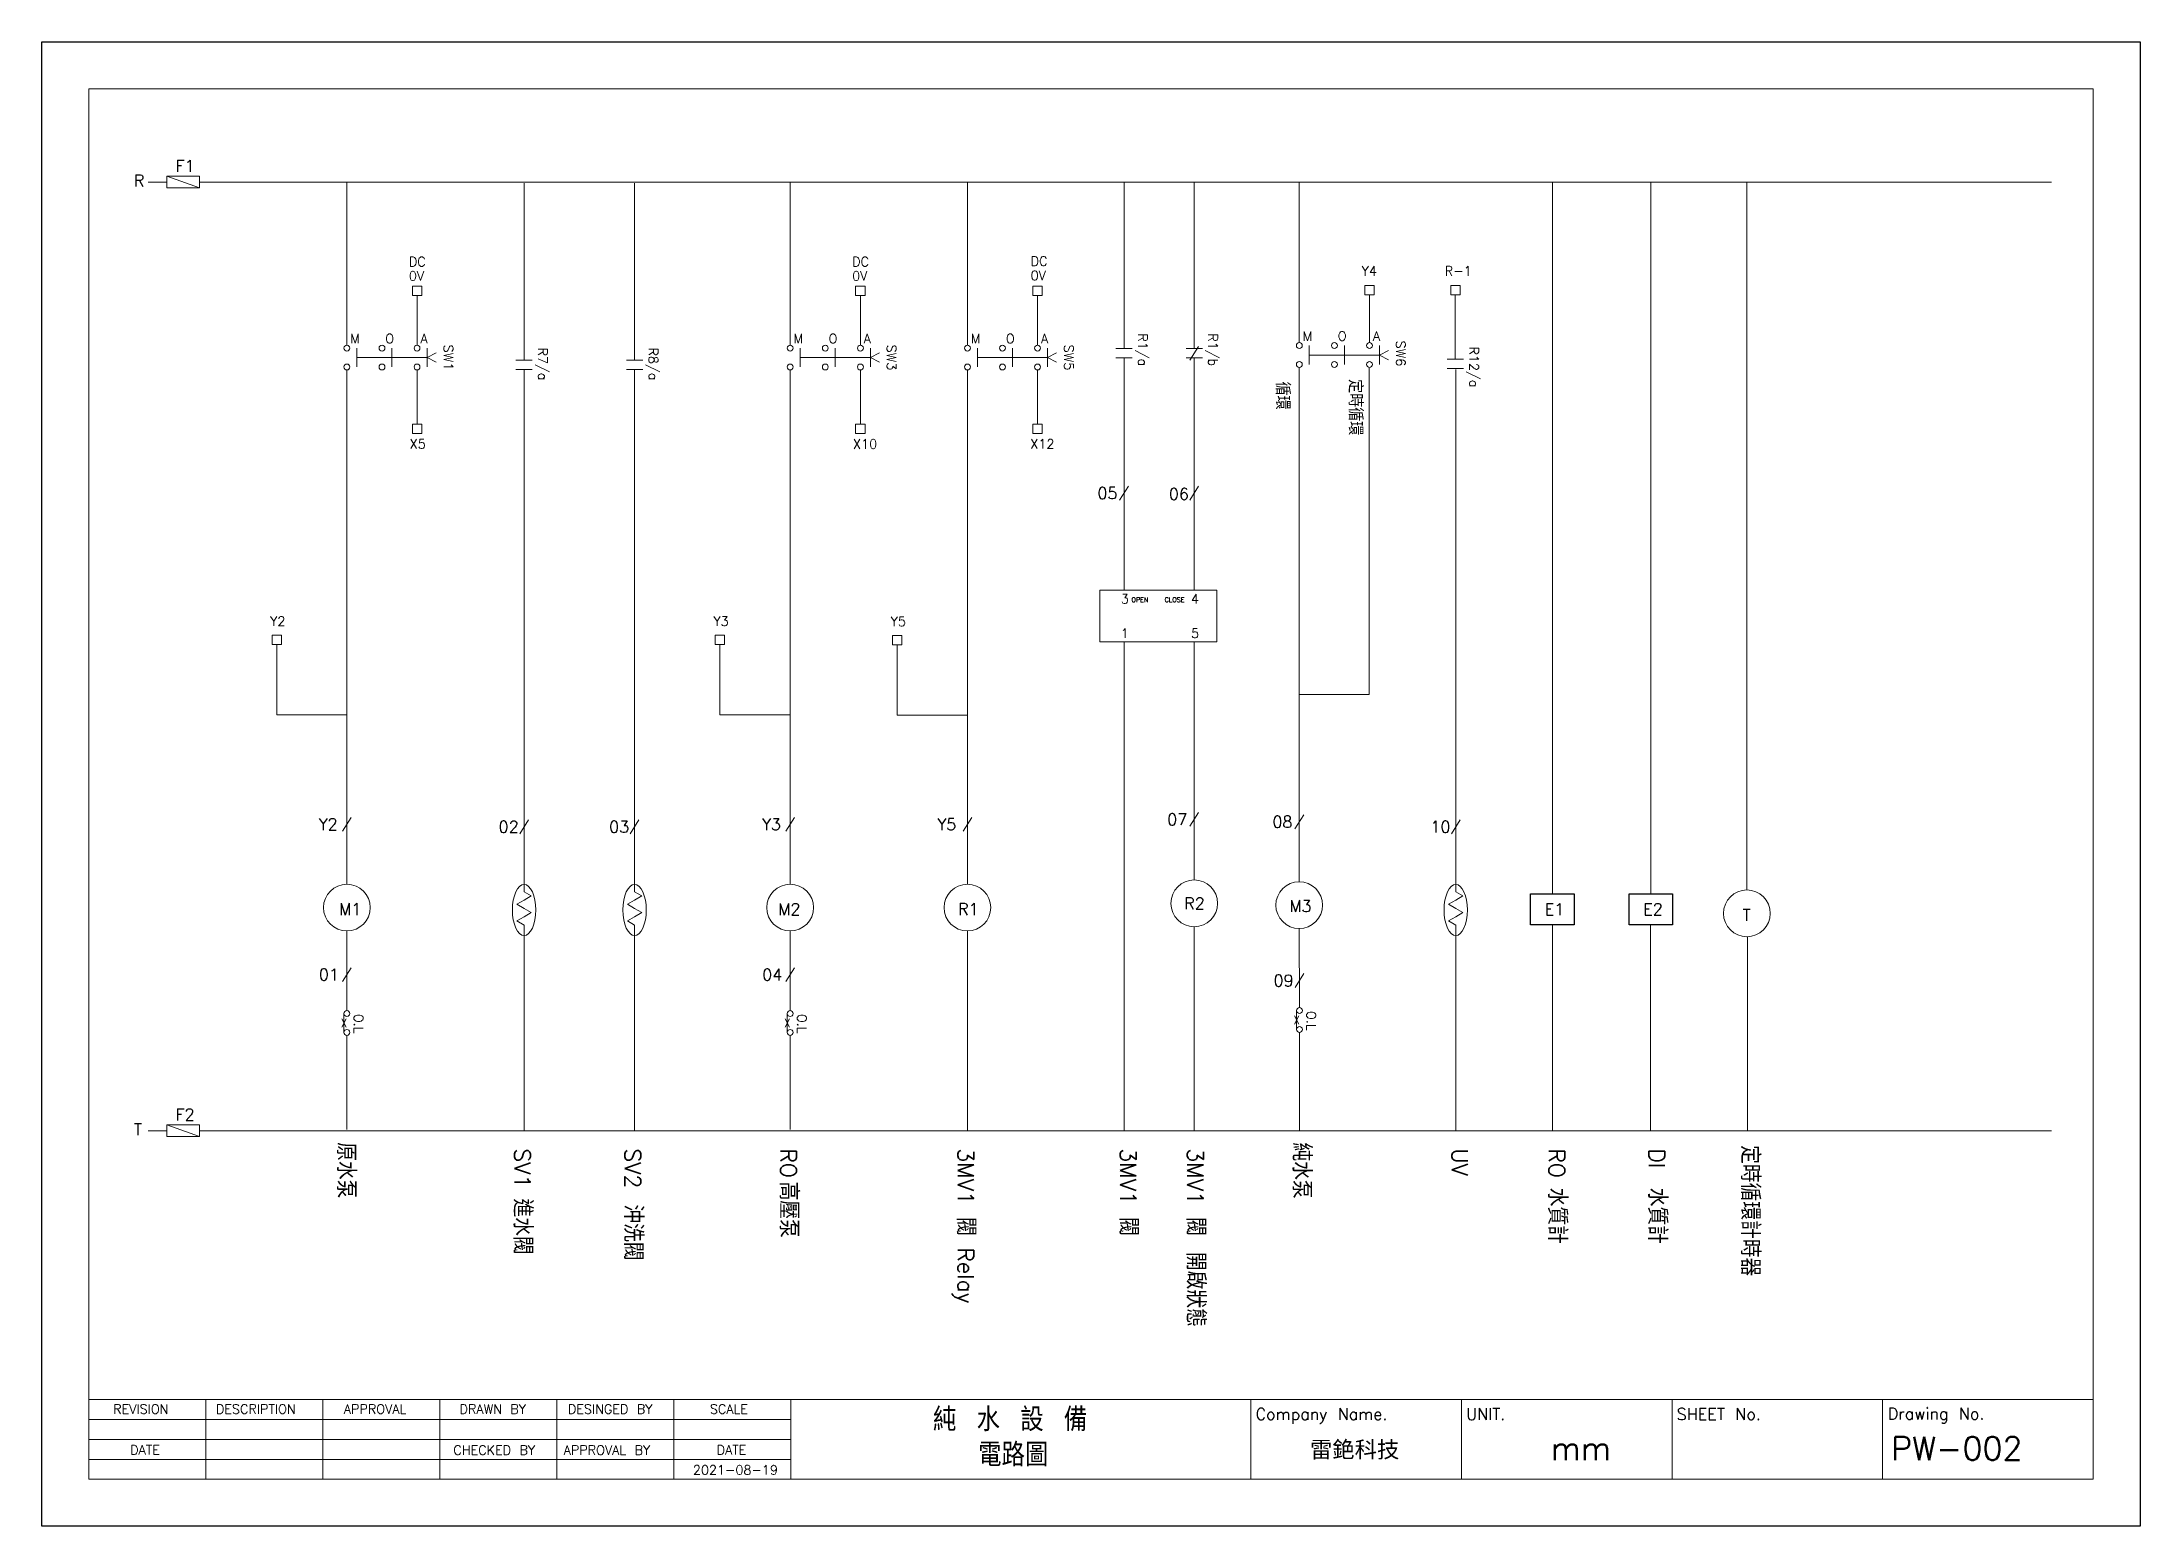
# Model space of a CAD drawing. Header units: millimetres. Extents: x 1497 to 5358, y 966 to 1803.
# Drawn here: x 2091.3 to 2388.3, y 1593.2 to 1803.2 of the extents above; entities that cross this region are included whole.
import ezdxf

# ---------------------------------------------------------------- set-up
doc = ezdxf.new("R2010")
doc.units = ezdxf.units.MM
doc.styles.add('rcs', font='txt.shx')
doc.styles.add('ting', font='monotxt.shx', dxfattribs={"height": 800, "bigfont": 'chineset.shx'})
doc.styles.add('型式1', font='')
doc.styles.get('型式1').set_extended_font_data('MingLiU')

msp = doc.modelspace()

# ---------------------------------------------------------------- texts
at = {"lineweight": 0}
for s, height, style, p in [('F1', 1.656, 'rcs', (2110.21, 1784.84)), ('R', 1.66, 'rcs', (2104.31, 1782.75)), ('0V', 1.325, 'rcs', (2143.23, 1769.43, 0)), ('DC', 1.325, 'rcs', (2143.23, 1771.45, 0)), ('0V', 1.325, 'rcs', (2205.98, 1769.43, 0)), ('DC', 1.325, 'rcs', (2205.98, 1771.45, 0)), ('0V', 1.325, 'rcs', (2231.25, 1769.5, 0)), ('DC', 1.325, 'rcs', (2231.25, 1771.52, 0)), ('Y4', 1.325, 'rcs', (2278.1, 1770.13, 0)), ('R-1', 1.325, 'rcs', (2289.87, 1770.13, 0)), ('M', 1.32, 'rcs', (2134.93, 1760.57, 0)), ('O', 1.32, 'rcs', (2139.9, 1760.57, 0)), ('A', 1.32, 'rcs', (2144.87, 1760.57, 0)), ('M', 1.32, 'rcs', (2197.68, 1760.57, 0)), ('O', 1.32, 'rcs', (2202.65, 1760.57, 0)), ('A', 1.32, 'rcs', (2207.62, 1760.57, 0)), ('M', 1.32, 'rcs', (2222.77, 1760.57, 0)), ('O', 1.32, 'rcs', (2227.74, 1760.57, 0)), ('A', 1.32, 'rcs', (2232.71, 1760.57, 0)), ('M', 1.32, 'rcs', (2269.76, 1760.92, 0)), ('O', 1.32, 'rcs', (2274.73, 1760.92, 0)), ('A', 1.32, 'rcs', (2279.7, 1760.92, 0)), ('X5', 1.325, 'rcs', (2143.36, 1745.66, 0)), ('X10', 1.325, 'rcs', (2206.12, 1745.65, 0)), ('X12', 1.325, 'rcs', (2231.21, 1745.66, 0)), ('05', 1.656, 'rcs', (2240.69, 1738.54, 0)), ('06', 1.656, 'rcs', (2250.82, 1738.41, 0)), ('3', 1.32, 'rcs', (2244.02, 1723.74, 0)), ('OPEN', 0.662, 'rcs', (2245.53, 1723.94, 0)), ('CLOSE', 0.662, 'rcs', (2250.22, 1723.94, 0)), ('4', 1.32, 'rcs', (2253.96, 1723.74, 0)), ('Y2', 1.325, 'rcs', (2123.59, 1720.57, 0)), ('Y3', 1.325, 'rcs', (2186.34, 1720.57, 0)), ('Y5', 1.325, 'rcs', (2211.43, 1720.54, 0)), ('1', 1.32, 'rcs', (2244.02, 1718.86, 0)), ('5', 1.32, 'rcs', (2253.96, 1718.86, 0)), ('Y2', 1.656, 'rcs', (2130.45, 1691.68, 0)), ('02', 1.656, 'rcs', (2155.94, 1691.32, 0)), ('03', 1.656, 'rcs', (2171.58, 1691.32, 0)), ('Y3', 1.656, 'rcs', (2193.21, 1691.67, 0)), ('Y5', 1.656, 'rcs', (2218.03, 1691.67, 0)), ('07', 1.656, 'rcs', (2250.59, 1692.36, 0)), ('08', 1.656, 'rcs', (2265.47, 1692.03, 0)), ('10', 1.656, 'rcs', (2287.83, 1691.32, 0)), ('M1', 1.656, 'rcs', (2133.36, 1679.66, 0)), ('M2', 1.656, 'rcs', (2195.53, 1679.65, 0)), ('R1', 1.656, 'rcs', (2220.98, 1679.66, 0)), ('R2', 1.656, 'rcs', (2252.98, 1680.47, 0)), ('M3', 1.656, 'rcs', (2267.87, 1680.1, 0)), ('E1', 1.656, 'rcs', (2304.03, 1679.65, 0)), ('E2', 1.656, 'rcs', (2317.96, 1679.65, 0)), ('T', 1.66, 'rcs', (2332.03, 1678.83, 0)), ('01', 1.656, 'rcs', (2130.5, 1670.4, 0)), ('04', 1.656, 'rcs', (2193.25, 1670.39, 0)), ('09', 1.656, 'rcs', (2265.63, 1669.56, 0)), ('F2', 1.656, 'rcs', (2110.21, 1650.59)), ('T', 1.66, 'rcs', (2104.31, 1648.51)), ('REVISION', 1.325, 'rcs', (2101.37, 1609.09)), ('DESCRIPTION', 1.3249, 'rcs', (2115.92, 1609.09)), ('APPROVAL', 1.325, 'rcs', (2134.02, 1609.09)), ('DRAWN BY', 1.325, 'rcs', (2150.4, 1609.09)), ('DESINGED BY', 1.3249, 'rcs', (2165.74, 1609.09)), ('SCALE', 1.325, 'rcs', (2185.84, 1609.09)), ('純 水 設 備', 3.312, 'ting', (2217.42, 1606.62)), ('Company Name.', 1.6562, 'rcs', (2263.09, 1608.21)), ('UNIT.', 1.656, 'rcs', (2292.9, 1608.21)), ('SHEET No.', 1.656, 'rcs', (2322.71, 1608.21)), ('Drawing No.', 1.6562, 'rcs', (2352.58, 1608.27)), ('DATE', 1.325, 'rcs', (2103.78, 1603.3)), ('CHECKED BY', 1.325, 'rcs', (2149.53, 1603.28)), ('APPROVAL BY', 1.3249, 'rcs', (2165.14, 1603.28)), ('DATE', 1.325, 'rcs', (2186.8, 1603.3)), ('電路圖', 3.312, 'ting', (2223.82, 1601.63)), ('雷銫科技', 2.319, '型式1', (2270.79, 1602.87)), ('mm', 3.312, 'rcs', (2304.89, 1602.53)), ('PW-002', 3.312, 'rcs', (2353.06, 1602.53)), ('2021-08-19', 1.325, 'rcs', (2183.44, 1600.47))]:
    msp.add_text(s, height=height, dxfattribs=dict(at, style=style)).set_placement(p)
for s, height, style, p in [('R1/a', 1.325, 'rcs', (2246.47, 1761.98, 0)), ('R1/b', 1.325, 'rcs', (2256.4, 1761.98, 0)), ('SW1', 1.325, 'rcs', (2148.16, 1760.37, 0)), ('R7/a', 1.325, 'rcs', (2161.54, 1759.97, 0)), ('R8/a', 1.325, 'rcs', (2177.18, 1759.97, 0)), ('SW3', 1.325, 'rcs', (2210.91, 1760.37, 0)), ('SW5', 1.325, 'rcs', (2236, 1760.37, 0)), ('SW6', 1.325, 'rcs', (2282.98, 1760.94, 0)), ('R12/a', 1.325, 'rcs', (2293.35, 1760.11, 0)), ('定時循環', 1.987, 'ting', (2276.25, 1755.49, 0)), ('循環', 1.987, 'ting', (2265.95, 1755.15, 0)), ('O.L', 1.325, 'rcs', (2135.46, 1665.68, 0)), ('O.L', 1.325, 'rcs', (2198.21, 1665.67, 0)), ('O.L', 1.325, 'rcs', (2270.31, 1666.09, 0)), ('原水泵', 2.65, 'ting', (2133.04, 1647.51, 0)), ('SV1', 2.268, 'rcs', (2158.17, 1646.63, 0)), ('SV2', 2.268, 'rcs', (2173.81, 1646.63, 0)), ('RO', 2.268, 'rcs', (2195.84, 1646.63, 0)), ('3MV1', 2.268, 'rcs', (2220.92, 1646.63, 0)), ('3MV1', 2.268, 'rcs', (2243.93, 1646.63, 0)), ('3MV1', 2.268, 'rcs', (2253.43, 1646.63, 0)), ('純水泵', 2.65, 'ting', (2268.31, 1647.48, 0)), ('UV', 2.268, 'rcs', (2290.86, 1646.63, 0)), ('RO', 2.268, 'rcs', (2304.61, 1646.63, 0)), ('DI', 2.268, 'rcs', (2318.77, 1646.63, 0)), ('定時循環計時器', 2.65, 'ting', (2331.79, 1647.09, 0)), ('進水閥', 2.65, 'ting', (2158.04, 1639.55, 0)), ('高壓泵', 2.65, 'ting', (2195.71, 1641.93, 0)), ('水質計', 2.65, 'ting', (2304.48, 1641.07, 0)), ('水質計', 2.65, 'ting', (2318.65, 1641.07, 0)), ('沖洗閥', 2.65, 'ting', (2173.68, 1638.71, 0)), ('閥', 2.65, 'ting', (2220.79, 1636.92, 0)), ('閥', 2.65, 'ting', (2243.81, 1636.92, 0)), ('閥 開啟狀態', 2.65, 'ting', (2253.31, 1636.92, 0)), ('Relay', 2.268, 'rcs', (2220.92, 1632.63, 0))]:
    msp.add_text(s, height=height, rotation=270, dxfattribs=dict(at, style=style)).set_placement(p)

# ---------------------------------------------------------------- linework, layer by layer
at = {"lineweight": 0}
for p, q in [((2097.92, 1796.57), (2381.67, 1796.57)), ((2097.92, 1599.82), (2097.92, 1796.57)), ((2381.67, 1796.57), (2381.67, 1599.82)), ((2106.32, 1783.38), (2108.97, 1783.38)), ((2108.97, 1782.56), (2108.97, 1784.21)), ((2108.97, 1784.21), (2113.61, 1784.21)), ((2108.97, 1784.21), (2113.61, 1782.56)), ((2108.97, 1782.56), (2113.61, 1782.56)), ((2113.61, 1782.56), (2113.61, 1784.21)), ((2113.61, 1783.38), (2123.54, 1783.38)), ((2123.54, 1783.38), (2375.74, 1783.38)), ((2134.46, 1783.39, 0), (2134.46, 1762.19, 0)), ((2159.54, 1783.22, 0), (2159.54, 1758.19, 0)), ((2175.19, 1783.22, 0), (2175.19, 1758.19, 0)), ((2197.21, 1783.39, 0), (2197.21, 1762.19, 0)), ((2222.3, 1783.39, 0), (2222.3, 1762.19, 0)), ((2244.47, 1783.39, 0), (2244.47, 1759.82, 0)), ((2254.41, 1783.39, 0), (2254.41, 1759.82, 0)), ((2269.28, 1783.39, 0), (2269.28, 1760.65, 0)), ((2305.11, 1783.39, 0), (2305.11, 1682.65, 0)), ((2319.05, 1783.39, 0), (2319.05, 1682.65, 0)), ((2332.64, 1783.39, 0), (2332.64, 1719.59, 0)), ((2143.73, 1768.66, 0), (2145.06, 1768.66, 0)), ((2143.73, 1767.33, 0), (2143.73, 1768.66, 0)), ((2145.06, 1767.33, 0), (2143.73, 1767.33, 0)), ((2144.39, 1767.33, 0), (2144.39, 1760.3, 0)), ((2145.06, 1768.66, 0), (2145.06, 1767.33, 0)), ((2206.48, 1768.65, 0), (2207.81, 1768.65, 0)), ((2206.48, 1767.33, 0), (2206.48, 1768.65, 0)), ((2207.81, 1767.33, 0), (2206.48, 1767.33, 0)), ((2207.15, 1767.33, 0), (2207.15, 1760.29, 0)), ((2207.81, 1768.65, 0), (2207.81, 1767.33, 0)), ((2231.57, 1768.66, 0), (2232.9, 1768.66, 0)), ((2231.57, 1767.33, 0), (2231.57, 1768.66, 0)), ((2232.9, 1767.33, 0), (2231.57, 1767.33, 0)), ((2232.23, 1767.33, 0), (2232.23, 1760.3, 0)), ((2232.9, 1768.66, 0), (2232.9, 1767.33, 0)), ((2278.56, 1767.44, 0), (2278.56, 1768.76, 0)), ((2279.88, 1768.76, 0), (2278.56, 1768.76, 0)), ((2279.88, 1767.44, 0), (2278.56, 1767.44, 0)), ((2279.22, 1767.44, 0), (2279.22, 1760.62, 0)), ((2279.88, 1768.76, 0), (2279.88, 1767.44, 0)), ((2290.73, 1767.44, 0), (2290.73, 1768.76, 0)), ((2292.05, 1768.76, 0), (2290.73, 1768.76, 0)), ((2292.05, 1767.44, 0), (2290.73, 1767.44, 0)), ((2291.35, 1767.44, 0), (2291.35, 1758.33, 0)), ((2292.05, 1768.76, 0), (2292.05, 1767.44, 0)), ((2134.46, 1763.52, 0), (2134.46, 1760.3, 0)), ((2197.21, 1763.51, 0), (2197.21, 1760.29, 0)), ((2222.3, 1763.51, 0), (2222.3, 1760.3, 0)), ((2135.87, 1757.21, 0), (2135.87, 1759.88, 0)), ((2135.87, 1758.55, 0), (2145.8, 1758.55, 0)), ((2140.83, 1757.21, 0), (2140.83, 1759.88, 0)), ((2145.8, 1757.21, 0), (2145.8, 1759.88, 0)), ((2145.8, 1758.55, 0), (2147.09, 1759.21, 0)), ((2145.8, 1758.55, 0), (2147.09, 1757.89, 0)), ((2198.62, 1757.21, 0), (2198.62, 1759.88, 0)), ((2198.62, 1758.54, 0), (2208.56, 1758.54, 0)), ((2203.59, 1757.21, 0), (2203.59, 1759.88, 0)), ((2208.56, 1757.21, 0), (2208.56, 1759.88, 0)), ((2208.56, 1758.54, 0), (2209.84, 1759.21, 0)), ((2208.56, 1758.54, 0), (2209.84, 1757.88, 0)), ((2223.71, 1757.21, 0), (2223.71, 1759.88, 0)), ((2223.71, 1758.55, 0), (2233.64, 1758.55, 0)), ((2228.67, 1757.21, 0), (2228.67, 1759.88, 0)), ((2233.64, 1757.21, 0), (2233.64, 1759.88, 0)), ((2233.64, 1758.55, 0), (2234.93, 1759.21, 0)), ((2233.64, 1758.55, 0), (2234.93, 1757.88, 0)), ((2243.31, 1759.82, 0), (2245.63, 1759.82, 0)), ((2243.31, 1758.49, 0), (2245.63, 1758.49, 0)), ((2244.47, 1758.49, 0), (2244.47, 1725.61, 0)), ((2253.25, 1759.82, 0), (2255.57, 1759.82, 0)), ((2253.25, 1758.49, 0), (2255.57, 1758.49, 0)), ((2253.79, 1758.17, 0), (2255.03, 1760.13, 0)), ((2254.41, 1758.49, 0), (2254.41, 1725.61, 0)), ((2270.69, 1757.57, 0), (2270.69, 1760.24, 0)), ((2270.69, 1758.9, 0), (2280.63, 1758.9, 0)), ((2275.66, 1757.57, 0), (2275.66, 1760.24, 0)), ((2280.63, 1757.57, 0), (2280.63, 1760.24, 0)), ((2280.63, 1758.9, 0), (2281.91, 1759.56, 0)), ((2280.63, 1758.9, 0), (2281.91, 1758.24, 0)), ((2290.19, 1758.33, 0), (2292.51, 1758.33, 0)), ((2134.46, 1756.8, 0), (2134.46, 1753.58, 0)), ((2144.39, 1756.8, 0), (2144.39, 1749.1, 0)), ((2158.38, 1758.19, 0), (2160.7, 1758.19, 0)), ((2158.38, 1756.86, 0), (2160.7, 1756.86, 0)), ((2159.55, 1756.86, 0), (2159.54, 1698.49, 0)), ((2174.03, 1758.19, 0), (2176.35, 1758.19, 0)), ((2174.03, 1756.86, 0), (2176.35, 1756.86, 0)), ((2175.19, 1756.86, 0), (2175.19, 1698.49, 0)), ((2197.21, 1756.79, 0), (2197.21, 1753.58, 0)), ((2207.15, 1756.79, 0), (2207.15, 1749.1, 0)), ((2222.3, 1756.8, 0), (2222.3, 1753.58, 0)), ((2232.24, 1756.8, 0), (2232.24, 1749.11, 0)), ((2269.28, 1757.15, 0), (2269.28, 1684.38, 0)), ((2279.15, 1757.05, 0), (2279.15, 1710.86, 0)), ((2290.19, 1757, 0), (2292.51, 1757, 0)), ((2291.44, 1756.86, 0), (2291.43, 1698.49, 0)), ((2134.46, 1753.58, 0), (2134.46, 1684.02, 0)), ((2197.21, 1753.58, 0), (2197.21, 1684.02, 0)), ((2222.3, 1753.58, 0), (2222.3, 1684.02, 0)), ((2143.73, 1749.1, 0), (2145.06, 1749.1, 0)), ((2143.73, 1747.78, 0), (2143.73, 1749.1, 0)), ((2145.06, 1747.78, 0), (2143.73, 1747.78, 0)), ((2145.06, 1749.1, 0), (2145.06, 1747.78, 0)), ((2206.48, 1749.1, 0), (2207.81, 1749.1, 0)), ((2206.48, 1747.78, 0), (2206.48, 1749.1, 0)), ((2207.81, 1747.78, 0), (2206.48, 1747.78, 0)), ((2207.81, 1749.1, 0), (2207.81, 1747.78, 0)), ((2231.57, 1749.11, 0), (2232.9, 1749.11, 0)), ((2231.57, 1747.78, 0), (2231.57, 1749.11, 0)), ((2232.9, 1747.78, 0), (2231.57, 1747.78, 0)), ((2232.9, 1749.11, 0), (2232.9, 1747.78, 0)), ((2243.85, 1738.38, 0), (2245.09, 1740.34, 0)), ((2253.79, 1738.38, 0), (2255.03, 1740.34, 0)), ((2241.04, 1725.61, 0), (2257.6, 1725.61, 0)), ((2241.04, 1725.61, 0), (2241.04, 1718.33, 0)), ((2257.6, 1725.61, 0), (2257.6, 1718.33, 0)), ((2123.86, 1719.26, 0), (2125.18, 1719.26, 0)), ((2123.86, 1717.93, 0), (2123.86, 1719.26, 0)), ((2125.18, 1717.93, 0), (2123.86, 1717.93, 0)), ((2124.52, 1717.93, 0), (2124.52, 1708, 0)), ((2125.18, 1719.26, 0), (2125.18, 1717.93, 0)), ((2186.61, 1719.25, 0), (2187.93, 1719.25, 0)), ((2186.61, 1717.93, 0), (2186.61, 1719.25, 0)), ((2187.93, 1717.93, 0), (2186.61, 1717.93, 0)), ((2187.27, 1717.93, 0), (2187.27, 1707.99, 0)), ((2187.93, 1719.25, 0), (2187.93, 1717.93, 0)), ((2211.7, 1719.22, 0), (2213.02, 1719.22, 0)), ((2211.7, 1717.9, 0), (2211.7, 1719.22, 0)), ((2213.02, 1717.9, 0), (2211.7, 1717.9, 0)), ((2212.36, 1717.9, 0), (2212.36, 1707.96, 0)), ((2213.02, 1719.22, 0), (2213.02, 1717.9, 0)), ((2241.04, 1718.33, 0), (2257.6, 1718.33, 0)), ((2244.47, 1649.14, 0), (2244.47, 1718.33, 0)), ((2254.41, 1718.33, 0), (2254.41, 1684.62, 0)), ((2332.64, 1719.59, 0), (2332.64, 1683.2, 0)), ((2279.15, 1710.86, 0), (2269.28, 1710.86, 0)), ((2134.46, 1708, 0), (2124.52, 1708, 0)), ((2197.21, 1707.99, 0), (2187.27, 1707.99, 0)), ((2222.3, 1707.96, 0), (2212.36, 1707.96, 0)), ((2222.3, 1707.96, 0), (2212.36, 1707.96, 0)), ((2159.54, 1698.49, 0), (2159.54, 1682.95, 0)), ((2175.19, 1698.49, 0), (2175.18, 1682.95, 0)), ((2291.43, 1698.49, 0), (2291.43, 1682.95, 0)), ((2133.84, 1691.52, 0), (2135.08, 1693.48, 0)), ((2158.92, 1691.17, 0), (2160.16, 1693.13, 0)), ((2174.56, 1691.17, 0), (2175.8, 1693.13, 0)), ((2196.59, 1691.52, 0), (2197.83, 1693.47, 0)), ((2221.68, 1691.52, 0), (2222.92, 1693.48, 0)), ((2253.79, 1692.21, 0), (2255.03, 1694.16, 0)), ((2268.66, 1691.87, 0), (2269.91, 1693.83, 0)), ((2290.81, 1691.17, 0), (2292.05, 1693.13, 0)), ((2159.54, 1681.77, 0), (2158.52, 1681.18, 0)), ((2159.54, 1680.59, 0), (2158.52, 1681.18, 0)), ((2159.54, 1682.95, 0), (2160.56, 1682.36, 0)), ((2159.54, 1681.77, 0), (2160.56, 1682.36, 0)), ((2175.18, 1681.77, 0), (2174.16, 1681.18, 0)), ((2175.18, 1680.59, 0), (2174.16, 1681.18, 0)), ((2175.18, 1682.95, 0), (2176.2, 1682.36, 0)), ((2175.18, 1681.77, 0), (2176.2, 1682.36, 0)), ((2291.42, 1681.77, 0), (2290.4, 1681.18, 0)), ((2291.42, 1680.59, 0), (2290.4, 1681.18, 0)), ((2291.42, 1681.77, 0), (2292.45, 1682.36, 0)), ((2291.43, 1682.95, 0), (2292.45, 1682.36, 0)), ((2159.54, 1679.41, 0), (2158.52, 1678.82, 0)), ((2159.54, 1678.23, 0), (2158.52, 1678.82, 0)), ((2159.54, 1680.59, 0), (2160.56, 1680, 0)), ((2159.54, 1679.41, 0), (2160.56, 1680, 0)), ((2159.54, 1678.23, 0), (2159.54, 1649.14, 0)), ((2175.18, 1679.41, 0), (2174.16, 1678.82, 0)), ((2175.18, 1678.23, 0), (2174.16, 1678.82, 0)), ((2175.18, 1680.59, 0), (2176.2, 1680, 0)), ((2175.18, 1679.41, 0), (2176.2, 1680, 0)), ((2175.18, 1678.23, 0), (2175.18, 1649.14, 0)), ((2291.42, 1679.41, 0), (2290.4, 1678.82, 0)), ((2291.43, 1678.23, 0), (2290.4, 1678.82, 0)), ((2291.42, 1680.59, 0), (2292.45, 1680, 0)), ((2291.42, 1679.41, 0), (2292.45, 1680, 0)), ((2291.43, 1678.23, 0), (2291.43, 1649.14, 0)), ((2305.11, 1678.25, 0), (2305.11, 1649.16, 0)), ((2319, 1678.23, 0), (2319, 1649.14, 0)), ((2134.46, 1677.4, 0), (2134.46, 1666.13, 0)), ((2159.54, 1677.64, 0), (2159.54, 1649.14, 0)), ((2175.18, 1677.64, 0), (2175.18, 1649.14, 0)), ((2197.21, 1677.39, 0), (2197.21, 1666.13, 0)), ((2222.29, 1677.39, 0), (2222.29, 1649.14, 0)), ((2254.41, 1678, 0), (2254.41, 1649.14, 0)), ((2269.27, 1677.75, 0), (2269.31, 1666.55, 0)), ((2332.72, 1676.57, 0), (2332.72, 1649.14, 0)), ((2133.84, 1670.24, 0), (2135.08, 1672.2, 0)), ((2196.59, 1670.24, 0), (2197.83, 1672.2, 0)), ((2268.69, 1669.41, 0), (2269.93, 1671.37, 0)), ((2134.35, 1663.78, 0), (2133.74, 1664.99, 0)), ((2133.74, 1663.78, 0), (2134.35, 1664.99, 0)), ((2134.04, 1663.05, 0), (2134.04, 1665.72, 0)), ((2197.1, 1663.78, 0), (2196.49, 1664.98, 0)), ((2196.49, 1663.78, 0), (2197.1, 1664.98, 0)), ((2196.79, 1663.05, 0), (2196.79, 1665.71, 0)), ((2269.2, 1664.2, 0), (2268.58, 1665.41, 0)), ((2268.58, 1664.2, 0), (2269.2, 1665.41, 0)), ((2268.89, 1663.47, 0), (2268.89, 1666.14, 0)), ((2134.46, 1662.63, 0), (2134.46, 1649.31, 0)), ((2197.21, 1662.63, 0), (2197.21, 1649.31, 0)), ((2269.31, 1663.05, 0), (2269.31, 1649.14, 0)), ((2106.32, 1649.14), (2108.97, 1649.14)), ((2108.97, 1648.31), (2108.97, 1649.96)), ((2108.97, 1649.96), (2113.61, 1649.96)), ((2108.97, 1649.96), (2113.61, 1648.31)), ((2113.61, 1648.31), (2113.61, 1649.96)), ((2113.61, 1649.14), (2375.74, 1649.14)), ((2108.97, 1648.31), (2113.61, 1648.31)), ((2097.92, 1611.09), (2381.67, 1611.09)), ((2114.48, 1599.82), (2114.48, 1611.09)), ((2131.04, 1599.82), (2131.04, 1611.03)), ((2147.6, 1599.82), (2147.6, 1611.03)), ((2164.16, 1599.82), (2164.16, 1611.03)), ((2180.73, 1599.82), (2180.73, 1611.03)), ((2197.29, 1599.82), (2197.29, 1611.03)), ((2262.43, 1599.82), (2262.43, 1611.03)), ((2292.24, 1599.82), (2292.24, 1611.03)), ((2322.05, 1599.82), (2322.05, 1611.03)), ((2351.86, 1599.82), (2351.86, 1611.03)), ((2097.92, 1608.26), (2197.29, 1608.26)), ((2097.92, 1605.43), (2197.29, 1605.43)), ((2097.92, 1602.6), (2197.29, 1602.6)), ((2381.67, 1599.82), (2097.92, 1599.82))]:
    msp.add_line(p, q, dxfattribs=at)
msp.add_lwpolyline([(2388.29, 1593.2), (2091.29, 1593.2), (2091.29, 1803.2), (2388.29, 1803.2)], close=True)
at = {"elevation": 0}
for points in [[(2302.03, 1682.65), (2308.19, 1682.65), (2308.19, 1678.25), (2302.03, 1678.25)], [(2315.97, 1682.65), (2322.13, 1682.65), (2322.13, 1678.25), (2315.97, 1678.25)]]:
    msp.add_lwpolyline(points, close=True, dxfattribs=at)
at = {"lineweight": 0}
for centre, radius in [((2134.46, 1759.88, 0), 0.416), ((2139.43, 1759.88, 0), 0.416), ((2144.39, 1759.88, 0), 0.416), ((2197.21, 1759.88, 0), 0.416), ((2202.18, 1759.88, 0), 0.416), ((2207.15, 1759.88, 0), 0.416), ((2222.3, 1759.88, 0), 0.416), ((2227.26, 1759.88, 0), 0.416), ((2232.23, 1759.88, 0), 0.416), ((2269.28, 1760.24, 0), 0.416), ((2274.25, 1760.24, 0), 0.416), ((2279.22, 1760.24, 0), 0.416), ((2134.46, 1757.21, 0), 0.416), ((2139.43, 1757.21, 0), 0.416), ((2144.39, 1757.21, 0), 0.416), ((2197.21, 1757.21, 0), 0.416), ((2202.18, 1757.21, 0), 0.416), ((2207.15, 1757.21, 0), 0.416), ((2222.3, 1757.21, 0), 0.416), ((2227.26, 1757.21, 0), 0.416), ((2232.23, 1757.21, 0), 0.416), ((2269.28, 1757.57, 0), 0.416), ((2274.25, 1757.57, 0), 0.416), ((2279.22, 1757.57, 0), 0.416), ((2134.46, 1680.71, 0), 3.31), ((2197.21, 1680.71, 0), 3.31), ((2222.3, 1680.71, 0), 3.31), ((2254.41, 1681.31, 0), 3.31), ((2269.27, 1681.06, 0), 3.31), ((2332.64, 1679.89, 0), 3.31), ((2269.31, 1666.14, 0), 0.416), ((2134.46, 1665.72, 0), 0.416), ((2134.46, 1663.05, 0), 0.416), ((2197.21, 1665.71, 0), 0.416), ((2197.21, 1663.05, 0), 0.416), ((2269.31, 1663.47, 0), 0.416)]:
    msp.add_circle(centre, radius, dxfattribs=at)
for centre in [(2159.54, 1680.37, 0), (2175.18, 1680.37, 0), (2291.42, 1680.37, 0)]:
    msp.add_ellipse(centre, major_axis=(0, 3.62), ratio=0.457446, dxfattribs=at)

msp.set_redraw_order([(e.dxf.handle, doc.entitydb.next_handle()) for e in msp.query("TEXT MTEXT ATTDEF DIMENSION ARC_DIMENSION")])  # texts and dimensions are drawn at this point

doc.saveas('drawing.dxf')
